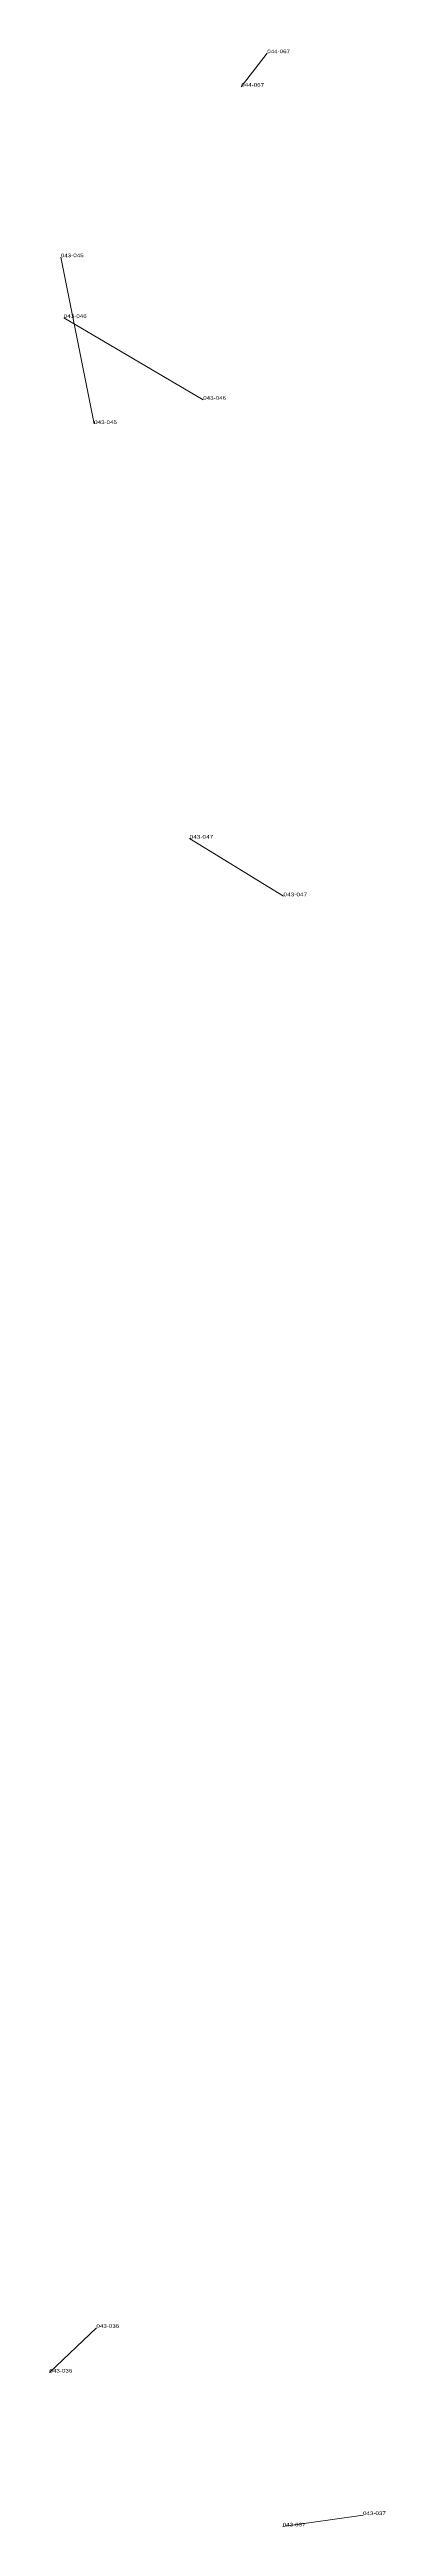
# Model space of a CAD drawing. Header units: metres. Extents: x 571156 to 607184, y 703608 to 727431.
# Drawn here: x 583607 to 583795, y 723018 to 724403 of the extents above; entities that cross this region are included whole.
import ezdxf

# ---------------------------------------------------------------- set-up
doc = ezdxf.new("R2010")
doc.units = ezdxf.units.M
doc.header["$LTSCALE"] = 0.8
doc.layers.add('60', color=7, linetype='Continuous', lineweight=13)
doc.layers.add('61', color=7, linetype='Continuous')

msp = doc.modelspace()

# ---------------------------------------------------------------- linework, layer by layer
at = {"layer": '60'}
for p, q in [((583714.55, 724381.89), (583729.09, 724400.64)), ((583714.55, 724381.89), (583729.09, 724400.64)), ((583714.55, 724381.89), (583729.09, 724400.64)), ((583613.56, 724286.55), (583632.21, 724193.28)), ((583613.56, 724286.55), (583632.21, 724193.28)), ((583615.25, 724252.63), (583693.25, 724206.85)), ((583615.25, 724252.63), (583693.25, 724206.85)), ((583685.62, 723961.4), (583738.19, 723929.18)), ((583685.62, 723961.4), (583738.19, 723929.18)), ((583633.48, 723128.6), (583607.2, 723103.59)), ((583633.48, 723128.6), (583607.2, 723103.59)), ((583737.76, 723017.54), (583782.7, 723023.9)), ((583737.76, 723017.54), (583782.7, 723023.9))]:
    msp.add_line(p, q, dxfattribs=at)

# ---------------------------------------------------------------- texts
for s, width, p in [('044-067', 1.3, (583729.09, 724400.64)), ('044-067', 1.3, (583729.09, 724400.64)), ('044-067', 1.3, (583729.09, 724400.64)), ('043-046', 1.3, (583693.25, 724206.85)), ('043-046', 1.3, (583693.25, 724206.85)), ('043-045', 1.3, (583632.21, 724193.28)), ('043-045', 1.3, (583632.21, 724193.28)), ('043-047', 1.35, (583738.19, 723929.18)), ('043-047', 1.35, (583738.19, 723929.18)), ('043-036', 1.3, (583607.2, 723103.59)), ('043-036', 1.3, (583607.2, 723103.59)), ('043-037', 1.3, (583782.7, 723023.9)), ('043-037', 1.3, (583782.7, 723023.9))]:
    msp.add_text(s, height=2, dxfattribs=dict(at, width=width)).set_placement(p)
at = {"layer": '61'}
for s, width, p in [('044-067', 1.3, (583714.55, 724381.89)), ('044-067', 1.3, (583714.55, 724381.89)), ('044-067', 1.3, (583714.55, 724381.89)), ('043-045', 1.3, (583613.56, 724286.55)), ('043-045', 1.3, (583613.56, 724286.55)), ('043-046', 1.3, (583615.25, 724252.63)), ('043-046', 1.3, (583615.25, 724252.63)), ('043-047', 1.35, (583685.62, 723961.4)), ('043-047', 1.35, (583685.62, 723961.4)), ('043-036', 1.3, (583633.48, 723128.6)), ('043-036', 1.3, (583633.48, 723128.6)), ('043-037', 1.3, (583737.76, 723017.54)), ('043-037', 1.3, (583737.76, 723017.54))]:
    msp.add_text(s, height=2, dxfattribs=dict(at, width=width)).set_placement(p)

doc.saveas('drawing.dxf')
